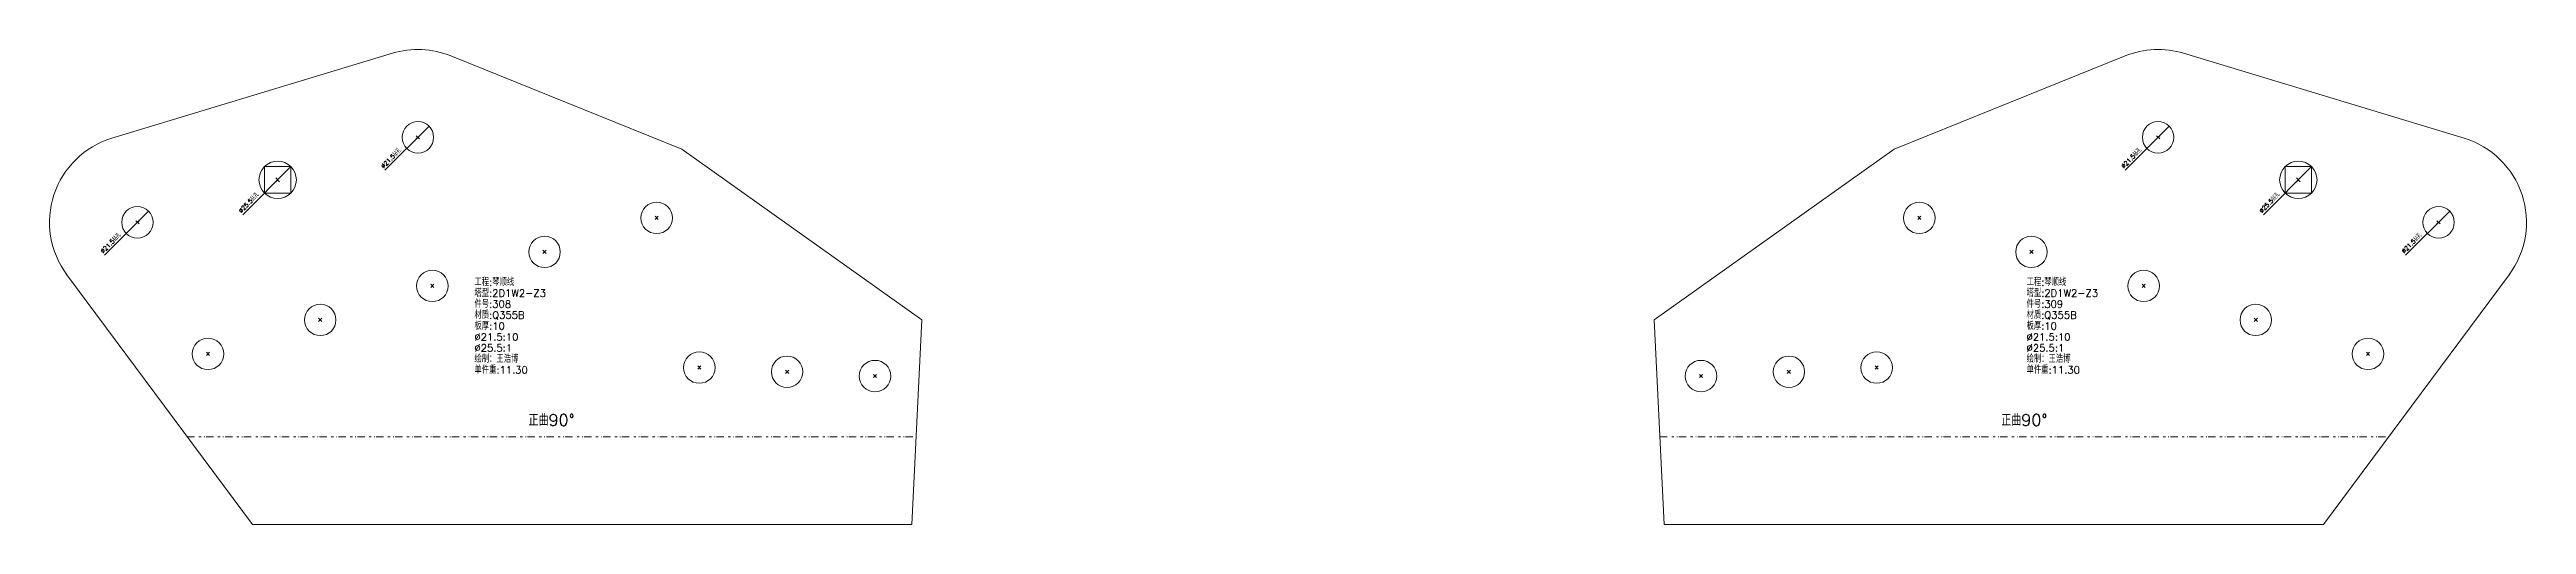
# Model space of a CAD drawing. Extents: x -580 to 8755, y 0 to 14723.
# Drawn here: x 5316 to 7007, y 9368 to 9693 of the extents above; entities that cross this region are included whole.
import ezdxf
from ezdxf.enums import TextEntityAlignment as Align

# ---------------------------------------------------------------- set-up
doc = ezdxf.new("R2010")
doc.units = 0
doc.header["$MEASUREMENT"] = 0
doc.linetypes.add('自定义线型', pattern=[12.9, 5, -3, 1.5, -2, 0.4, -1])
doc.layers.add('1', color=7, linetype='CONTINUOUS', lineweight=25)
doc.styles.get("Standard").update_dxf_attribs({"font": 'simplex.shx', "width": 0.7, "height": 3, "bigfont": 'gbhzfs.shx'})

msp = doc.modelspace()

# ---------------------------------------------------------------- texts
at = {"layer": '1', "color": 7, "linetype": 'Continuous', "lineweight": 18}
for s, p in [('%%c21.5钻孔', (5544.80991, 9610.80085)), ('%%c21.5钻孔', (6732.46789, 9610.80086)), ('%%c25.5钻孔', (5447.70331, 9580.35276)), ('%%c25.5钻孔', (6826.74607, 9580.35276)), ('%%c21.5钻孔', (5353.42513, 9552.73308)), ('%%c21.5钻孔', (6923.85271, 9552.73308))]:
    msp.add_text(s, height=3, rotation=45, dxfattribs=at).set_placement(p, align=Align.BOTTOM_LEFT)
for s, p in [('工程:琴顺线', (5606.21507, 9529.98578)), ('工程:琴顺线', (6665.47965, 9529.98578)), ('件号:308', (5606.21507, 9514.98578)), ('塔型:2D1W2-Z3', (5606.21507, 9522.48578)), ('件号:309', (6665.47965, 9514.98578)), ('塔型:2D1W2-Z3', (6665.47965, 9522.48578)), ('材质:Q355B', (5606.21507, 9507.48578)), ('板厚:10', (5606.21507, 9499.98578)), ('材质:Q355B', (6665.47965, 9507.48578)), ('板厚:10', (6665.47965, 9499.98578)), ('绘制：王浩博', (5606.21507, 9477.48578)), ('%%c21.5:10', (5606.21507, 9492.48578)), ('%%c25.5:1', (5606.21507, 9484.98578)), ('绘制：王浩博', (6665.47965, 9477.48578)), ('%%c21.5:10', (6665.47965, 9492.48578)), ('%%c25.5:1', (6665.47965, 9484.98578)), ('单件重:11.30', (5606.21507, 9469.98578)), ('单件重:11.30', (6665.47965, 9469.98578))]:
    msp.add_text(s, height=5, dxfattribs=at).set_placement(p, align=Align.BOTTOM_LEFT)
at = {"layer": '1', "color": 7, "linetype": 'Continuous', "lineweight": 13}
for p in [(5658.89005, 9433.3882), (6663.99615, 9433.3882)]:
    msp.add_text('正曲90%%d', height=8, dxfattribs=at).set_placement(p, align=Align.BOTTOM_CENTER)

# ---------------------------------------------------------------- linework, layer by layer
at = {"layer": '1', "color": 7, "linetype": 'Continuous', "lineweight": 18}
for p, q in [((5550.19377, 9690.31338), (5358.80899, 9632.2456)), ((5747.7115, 9624.84012), (5590.09227, 9688.52826)), ((6732.79393, 9688.52826), (6575.1747, 9624.84012)), ((6964.07721, 9632.2456), (6772.69243, 9690.31338)), ((5575.2155, 9640.49934), (5545.16346, 9610.4473)), ((6762.87349, 9640.49934), (6732.82145, 9610.4473)), ((5911.4431, 9508.29435), (5747.7115, 9624.84012)), ((6575.1747, 9624.84012), (6411.4431, 9508.29435)), ((5480.93733, 9612.87967), (5448.05687, 9579.99921)), ((6859.98009, 9612.87967), (6827.09963, 9579.99921)), ((5383.83072, 9582.43157), (5353.77869, 9552.37953)), ((6954.2583, 9582.43157), (6924.20626, 9552.37953)), ((5328.05215, 9539.06763), (5454.74969, 9368.3882)), ((6868.1365, 9368.3882), (6994.83405, 9539.06763)), ((5904.66032, 9368.3882), (5911.4431, 9508.29435)), ((6411.4431, 9508.29435), (6418.22588, 9368.3882)), ((5454.74969, 9368.3882), (5904.66032, 9368.3882)), ((6418.22588, 9368.3882), (6868.1365, 9368.3882))]:
    msp.add_line(p, q, dxfattribs=at)
at = {"layer": '1', "color": 7, "linetype": 'Continuous', "lineweight": 13}
for p, q in [((5566.5391, 9631.82294), (5568.6891, 9633.97294)), ((5568.6891, 9631.82294), (5566.5391, 9633.97294)), ((6754.19709, 9631.82294), (6756.34709, 9633.97294)), ((6756.34709, 9631.82294), (6754.19709, 9633.97294)), ((5462.90747, 9594.84981), (5462.90747, 9612.87831)), ((5462.90747, 9612.87831), (5480.93597, 9612.87831)), ((5470.64672, 9602.58906), (5473.19672, 9605.13906)), ((5473.19672, 9602.58906), (5470.64672, 9605.13906)), ((5480.93597, 9612.87831), (5480.93597, 9594.84981)), ((6841.95023, 9594.84981), (6841.95023, 9612.87831)), ((6841.95023, 9612.87831), (6859.97873, 9612.87831)), ((6849.68948, 9602.58906), (6852.23948, 9605.13906)), ((6852.23948, 9602.58906), (6849.68948, 9605.13906)), ((6859.97873, 9612.87831), (6859.97873, 9594.84981)), ((5480.93597, 9594.84981), (5462.90747, 9594.84981)), ((6859.97873, 9594.84981), (6841.95023, 9594.84981)), ((5375.15433, 9573.75517), (5377.30433, 9575.90517)), ((5377.30433, 9573.75517), (5375.15433, 9575.90517)), ((5729.54234, 9576.77799), (5731.69234, 9578.92799)), ((5731.69234, 9576.77799), (5729.54234, 9578.92799)), ((6591.19385, 9576.778), (6593.34385, 9578.928)), ((6593.34385, 9576.778), (6591.19385, 9578.928)), ((6945.5819, 9573.75517), (6947.7319, 9575.90517)), ((6947.7319, 9573.75517), (6945.5819, 9575.90517)), ((5652.98842, 9553.55088), (5655.13842, 9555.70088)), ((5655.13842, 9553.55088), (5652.98842, 9555.70088)), ((6667.74777, 9553.55089), (6669.89777, 9555.70089)), ((6669.89777, 9553.55089), (6667.74777, 9555.70089)), ((5576.43452, 9530.32377), (5578.58452, 9532.47377)), ((5578.58452, 9530.32377), (5576.43452, 9532.47377)), ((6744.30168, 9530.32378), (6746.45168, 9532.47378)), ((6746.45168, 9530.32378), (6744.30168, 9532.47378)), ((5499.8806, 9507.09667), (5502.0306, 9509.24667)), ((5502.0306, 9507.09667), (5499.8806, 9509.24667)), ((6820.8556, 9507.09667), (6823.0056, 9509.24667)), ((6823.0056, 9507.09667), (6820.8556, 9509.24667)), ((5423.32669, 9483.86956), (5425.47669, 9486.01956)), ((5425.47669, 9483.86956), (5423.32669, 9486.01956)), ((6897.40951, 9483.86956), (6899.55951, 9486.01956)), ((6899.55951, 9483.86956), (6897.40951, 9486.01956)), ((5758.60711, 9474.52987), (5760.75711, 9476.67987)), ((5760.75711, 9474.52987), (5758.60711, 9476.67987)), ((5818.53672, 9471.62442), (5820.68672, 9473.77442)), ((5820.68672, 9471.62442), (5818.53672, 9473.77442)), ((5878.46633, 9468.71901), (5880.61633, 9470.86901)), ((5880.61633, 9468.71901), (5878.46633, 9470.86901)), ((6442.26987, 9468.71899), (6444.41987, 9470.86899)), ((6444.41987, 9468.71899), (6442.26987, 9470.86899)), ((6502.19948, 9471.62444), (6504.34948, 9473.77444)), ((6504.34948, 9471.62444), (6502.19948, 9473.77444)), ((6562.12909, 9474.52988), (6564.27909, 9476.67988)), ((6564.27909, 9474.52988), (6562.12909, 9476.67988))]:
    msp.add_line(p, q, dxfattribs=at)
at = {"layer": '1', "color": 190, "linetype": '自定义线型', "lineweight": 13}
for p, q in [((5410.21092, 9428.3882), (5907.56918, 9428.3882)), ((6415.31702, 9428.3882), (6912.67528, 9428.3882))]:
    msp.add_line(p, q, dxfattribs=at)
at = {"layer": '1', "color": 7, "linetype": 'Continuous', "lineweight": 13}
for centre, radius in [((5567.6141, 9632.89794), 10.75), ((6755.27209, 9632.89794), 10.75), ((5471.92172, 9603.86406), 12.75), ((6850.96448, 9603.86406), 12.75), ((5376.22933, 9574.83017), 10.75), ((5730.61734, 9577.85299), 10.75), ((6592.26885, 9577.853), 10.75), ((6946.6569, 9574.83017), 10.75), ((5654.06342, 9554.62588), 10.75), ((6668.82277, 9554.62589), 10.75), ((5577.50952, 9531.39877), 10.75), ((6745.37668, 9531.39878), 10.75), ((5500.9556, 9508.17167), 10.75), ((6821.9306, 9508.17167), 10.75), ((5424.40169, 9484.94456), 10.75), ((5759.68211, 9475.60487), 10.75), ((5819.61172, 9472.69942), 10.75), ((6503.27448, 9472.69944), 10.75), ((6563.20409, 9475.60488), 10.75), ((6898.48451, 9484.94456), 10.75), ((5879.54133, 9469.79401), 10.75), ((6443.34487, 9469.79399), 10.75)]:
    msp.add_circle(centre, radius, dxfattribs=at)
at = {"layer": '1', "color": 7, "linetype": 'Continuous', "lineweight": 18}
for centre, radius, start, end in [((5567.61411, 9632.89795), 59.99999, 67.99817416, 106.87824857), ((6755.2721, 9632.89794), 60, 73.12175706, 112.00182492), ((5376.22932, 9574.83017), 60, 106.87824446, 216.58697726), ((6946.65687, 9574.83017), 60, 323.41302348, 73.12175418)]:
    msp.add_arc(centre, radius, start, end, dxfattribs=at)

msp.set_redraw_order([(e.dxf.handle, doc.entitydb.next_handle()) for e in msp.query("TEXT MTEXT ATTDEF DIMENSION ARC_DIMENSION")])  # texts and dimensions are drawn at this point

doc.saveas('drawing.dxf')
